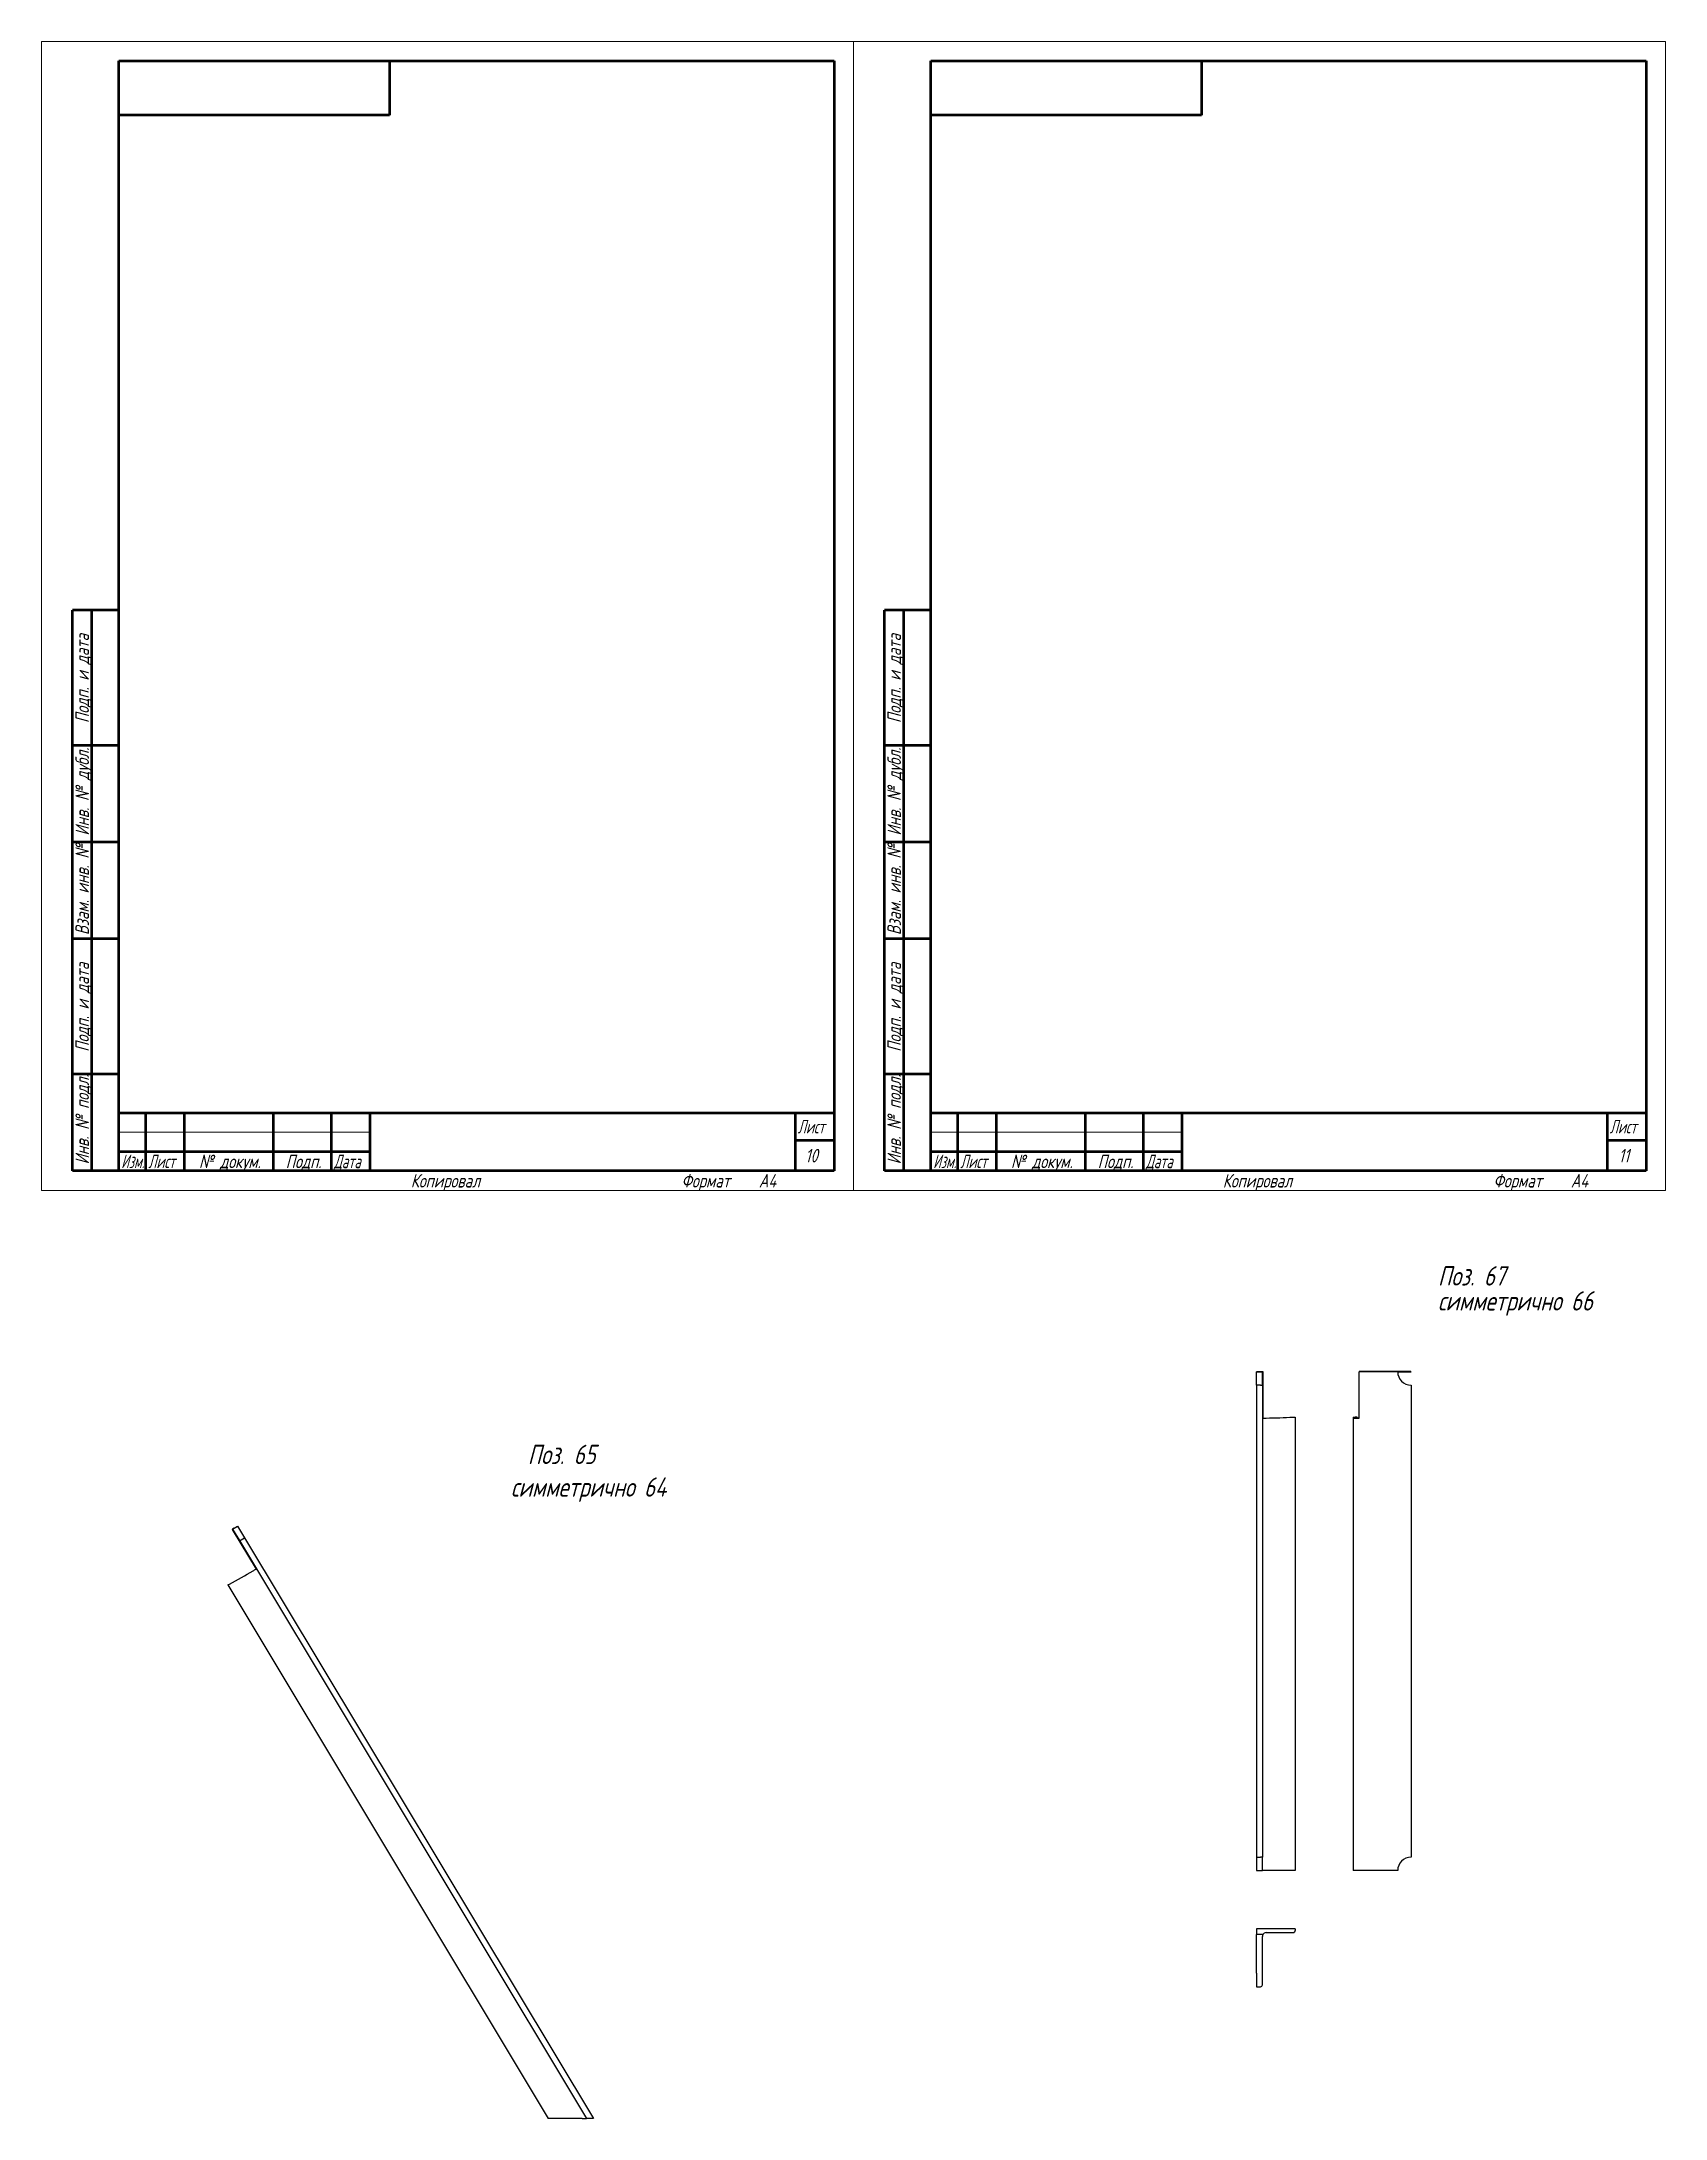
# Model space of a CAD drawing. Header units: millimetres. Extents: x 0 to 3617, y -258 to 680.
# Drawn here: x 1890 to 2310, y -240 to 297 of the extents above; entities that cross this region are included whole.
import ezdxf

# ---------------------------------------------------------------- set-up
doc = ezdxf.new("R2010")
doc.units = ezdxf.units.MM
doc.linetypes.add('K5LT_BASIC', pattern=[0])
doc.linetypes.add('K5LT_THIN', pattern=[0])
doc.styles.add('KTEXTSTYLE', font='GOST_AU.SHX', dxfattribs={"width": 0.96, "height": 5})

msp = doc.modelspace()

# ---------------------------------------------------------------- texts
at = {"color": 7, "char_height": 2.5, "attachment_point": 1, "style": 'KTEXTSTYLE'}
for s, insert in [('\\H3.5;\\W0.965;\\Q15;\\Q15;\\H5.00;Поз. 67', (2251.1583, -19.6261)), ('\\H3.5;\\W0.965;\\Q15;\\Q15;\\H5.00;симметрично 66', (2251.1583, -26.079)), ('\\H3.5;\\W0.965;\\Q15;\\Q15;\\H5.00;Поз. 65', (2015.7632, -65.7745)), ('\\H3.5;\\W0.965;\\Q15;\\Q15;\\H5.00;симметрично 64', (2011.4061, -74.2067))]:
    msp.add_mtext(s, dxfattribs=dict(at, insert=insert))

# ---------------------------------------------------------------- blocks, each defined once
blk = doc.blocks.new('U15')
at = {"color": 7, "linetype": 'K5LT_THIN', "lineweight": 18}
for p, q in [((1890, 0), (1890, 297)), ((1890, 297), (2100, 297)), ((2100, 297), (2100, 0)), ((1910, 15), (1975, 15)), ((2100, 0), (1890, 0))]:
    blk.add_line(p, q, dxfattribs=at)
at = {"color": 5, "linetype": 'K5LT_BASIC', "lineweight": 60, "true_color": 0x0000ff}
for p, q in [((1910, 5), (1910, 292)), ((1910, 292), (2095, 292)), ((1980, 292), (1980, 278)), ((2095, 292), (2095, 5)), ((1980, 278), (1910, 278)), ((1898, 5), (1898, 150)), ((1910, 150), (1898, 150)), ((1903, 5), (1903, 150)), ((1910, 115), (1898, 115)), ((1910, 90), (1898, 90)), ((1910, 65), (1898, 65)), ((1910, 30), (1898, 30)), ((1910, 20), (2095, 20)), ((1910, 5), (1910, 20)), ((1917, 5), (1917, 20)), ((1927, 5), (1927, 20)), ((1950, 5), (1950, 20)), ((1965, 5), (1965, 20)), ((1975, 5), (1975, 20)), ((2085, 5), (2085, 20)), ((2085, 13), (2095, 13)), ((1910, 10), (1917, 10)), ((1917, 10), (1927, 10)), ((1927, 10), (1950, 10)), ((1950, 10), (1965, 10)), ((1965, 10), (1975, 10)), ((1910, 5), (1898, 5)), ((2095, 5), (1910, 5))]:
    blk.add_line(p, q, dxfattribs=at)
at = {"color": 7, "char_height": 2.5, "attachment_point": 1, "rotation": 90, "style": 'KTEXTSTYLE'}
for s, insert in [('\\H3.5;\\W0.965;\\Q15;\\Q15;Подп. и дата', (1898.77, 120.8)), ('\\H3.5;\\W0.965;\\Q15;\\Q15;Инв. № дубл.', (1898.77, 91.71)), ('\\H3.5;\\W0.965;\\Q15;\\Q15;Взам. инв. №', (1898.77, 65.98)), ('\\H3.5;\\W0.965;\\Q15;\\Q15;Подп. и дата', (1898.77, 35.8)), ('\\H3.5;\\W0.965;\\Q15;\\Q15;Инв. № подл.', (1898.77, 6.71))]:
    blk.add_mtext(s, dxfattribs=dict(at, insert=insert))
at = {"color": 7, "char_height": 2.5, "attachment_point": 1, "style": 'KTEXTSTYLE'}
for s, insert in [('\\H3.5;\\W0.965;\\Q15;\\Q15;\\W0.816;Лист', (2085.6, 18.23)), ('\\H3.5;\\W0.965;\\Q15;\\Q15;\\W0.797;Изм.', (1910.61, 9.23)), ('\\H3.5;\\W0.965;\\Q15;\\Q15;\\W0.816;Лист', (1917.6, 9.23)), ('\\H3.5;\\W0.965;\\Q15;\\Q15;№ докум.', (1930.72, 9.23)), ('\\H3.5;\\W0.965;\\Q15;\\Q15;Подп.', (1953.15, 9.23)), ('\\H3.5;\\W0.965;\\Q15;\\Q15;\\W0.816;Дата', (1965.6, 9.23)), ('\\H3.5;\\W0.965;\\Q15;\\Q15;10', (2087.51, 10.73)), ('\\H3.5;\\W0.965;\\Q15;\\Q15;Копировал', (1985.5, 4.23)), ('\\H3.5;\\W0.965;\\Q15;\\Q15;Формат', (2055.5, 4.23)), ('\\H3.5;\\W0.965;\\Q15;\\Q15;A4', (2075.5, 4.23))]:
    blk.add_mtext(s, dxfattribs=dict(at, insert=insert))
blk = doc.blocks.new('U16')
at = {"color": 7, "linetype": 'K5LT_THIN', "lineweight": 18}
for p, q in [((2100, 0), (2100, 297)), ((2100, 297), (2310, 297)), ((2310, 297), (2310, 0)), ((2120, 15), (2185, 15)), ((2310, 0), (2100, 0))]:
    blk.add_line(p, q, dxfattribs=at)
at = {"color": 5, "linetype": 'K5LT_BASIC', "lineweight": 60, "true_color": 0x0000ff}
for p, q in [((2120, 5), (2120, 292)), ((2120, 292), (2305, 292)), ((2190, 292), (2190, 278)), ((2305, 292), (2305, 5)), ((2190, 278), (2120, 278)), ((2108, 5), (2108, 150)), ((2120, 150), (2108, 150)), ((2113, 5), (2113, 150)), ((2120, 115), (2108, 115)), ((2120, 90), (2108, 90)), ((2120, 65), (2108, 65)), ((2120, 30), (2108, 30)), ((2120, 20), (2305, 20)), ((2120, 5), (2120, 20)), ((2127, 5), (2127, 20)), ((2137, 5), (2137, 20)), ((2160, 5), (2160, 20)), ((2175, 5), (2175, 20)), ((2185, 5), (2185, 20)), ((2295, 5), (2295, 20)), ((2295, 13), (2305, 13)), ((2120, 10), (2127, 10)), ((2127, 10), (2137, 10)), ((2137, 10), (2160, 10)), ((2160, 10), (2175, 10)), ((2175, 10), (2185, 10)), ((2120, 5), (2108, 5)), ((2305, 5), (2120, 5))]:
    blk.add_line(p, q, dxfattribs=at)
at = {"color": 7, "char_height": 2.5, "attachment_point": 1, "rotation": 90, "style": 'KTEXTSTYLE'}
for s, insert in [('\\H3.5;\\W0.965;\\Q15;\\Q15;Подп. и дата', (2108.77, 120.8)), ('\\H3.5;\\W0.965;\\Q15;\\Q15;Инв. № дубл.', (2108.77, 91.71)), ('\\H3.5;\\W0.965;\\Q15;\\Q15;Взам. инв. №', (2108.77, 65.98)), ('\\H3.5;\\W0.965;\\Q15;\\Q15;Подп. и дата', (2108.77, 35.8)), ('\\H3.5;\\W0.965;\\Q15;\\Q15;Инв. № подл.', (2108.77, 6.71))]:
    blk.add_mtext(s, dxfattribs=dict(at, insert=insert))
at = {"color": 7, "char_height": 2.5, "attachment_point": 1, "style": 'KTEXTSTYLE'}
for s, insert in [('\\H3.5;\\W0.965;\\Q15;\\Q15;\\W0.816;Лист', (2295.6, 18.23)), ('\\H3.5;\\W0.965;\\Q15;\\Q15;\\W0.797;Изм.', (2120.61, 9.23)), ('\\H3.5;\\W0.965;\\Q15;\\Q15;\\W0.816;Лист', (2127.6, 9.23)), ('\\H3.5;\\W0.965;\\Q15;\\Q15;№ докум.', (2140.72, 9.23)), ('\\H3.5;\\W0.965;\\Q15;\\Q15;Подп.', (2163.15, 9.23)), ('\\H3.5;\\W0.965;\\Q15;\\Q15;\\W0.816;Дата', (2175.6, 9.23)), ('\\H3.5;\\W0.965;\\Q15;\\Q15;11', (2297.88, 10.73)), ('\\H3.5;\\W0.965;\\Q15;\\Q15;Копировал', (2195.5, 4.23)), ('\\H3.5;\\W0.965;\\Q15;\\Q15;Формат', (2265.5, 4.23)), ('\\H3.5;\\W0.965;\\Q15;\\Q15;A4', (2285.5, 4.23))]:
    blk.add_mtext(s, dxfattribs=dict(at, insert=insert))

# ---------------------------------------------------------------- linework, layer by layer
at = {"color": 1}
for p, q in [((2205.24, -46.8848), (2204.24, -46.8848)), ((2204.24, -50.3848), (2204.24, -46.8848)), ((2205.74, -46.8848), (2205.24, -46.8848)), ((2205.74, -46.8782), (2205.74, -46.8848)), ((2205.74, -50.3489), (2205.74, -46.8848)), ((2205.8739, -46.8769), (2205.8739, -58.8775)), ((2230.74, -46.8769), (2230.74, -46.8848)), ((2240.74, -46.8848), (2230.74, -46.8848)), ((2230.74, -58.8848), (2230.74, -46.8848)), ((2243.74, -46.8782), (2231.24, -46.8782)), ((2240.74, -46.8848), (2244.24, -46.8848)), ((2244.24, -46.8848), (2244.24, -46.8819)), ((2205.24, -50.3848), (2204.24, -50.3848)), ((2204.24, -50.3848), (2204.24, -172.3848)), ((2205.74, -50.3489), (2205.74, -172.4207)), ((2244.24, -50.3848), (2244.24, -172.3848)), ((2214.24, -58.6084), (2214.24, -175.8848)), ((2229.24, -58.6084), (2229.24, -58.8848)), ((2229.24, -58.6084), (2229.74, -58.6084)), ((2229.24, -58.8848), (2230.74, -58.8848)), ((2229.24, -58.8848), (2229.24, -175.8848)), ((2230.24, -58.8676), (2230.24, -58.6354)), ((1939.3006, -87.646), (1945.4813, -97.9324)), ((1939.416, -87.578), (1939.4195, -87.5837)), ((1939.848, -87.3262), (1939.4195, -87.5837)), ((1939.4195, -87.5837), (1941.2036, -90.553)), ((1939.848, -87.3262), (1940.7052, -86.8112)), ((1940.7052, -86.8112), (1942.5078, -89.8112)), ((1941.2036, -90.553), (2030.9703, -239.9499)), ((1941.6507, -90.3263), (1942.5078, -89.8112)), ((1942.5078, -89.8112), (2032.7202, -239.9499)), ((1938.1716, -102.0106), (2021.0539, -239.9499)), ((2204.24, -172.3848), (2205.24, -172.3848)), ((2204.24, -172.3848), (2204.24, -175.8848)), ((2204.24, -175.8848), (2205.74, -175.8848)), ((2205.74, -175.8848), (2205.74, -172.4207)), ((2206.74, -175.8848), (2205.74, -175.8848)), ((2213.74, -175.8848), (2206.74, -175.8848)), ((2214.24, -175.8848), (2213.74, -175.8848)), ((2240.74, -175.8848), (2229.24, -175.8848)), ((2204.24, -190.8848), (2204.24, -192.3848)), ((2214.24, -190.8848), (2204.24, -190.8848)), ((2204.24, -202.3848), (2204.24, -192.3848)), ((2205.8739, -192.3848), (2204.24, -192.3848)), ((2205.74, -205.3848), (2205.74, -192.8848)), ((2206.74, -191.8848), (2213.74, -191.8848)), ((2214.24, -190.8848), (2214.24, -191.3848)), ((2204.24, -202.3848), (2204.24, -205.8848)), ((2204.24, -205.8848), (2205.24, -205.8848)), ((2021.6372, -239.9499), (2021.0539, -239.9499)), ((2029.8037, -239.9499), (2021.6372, -239.9499)), ((2029.8037, -239.9499), (2030.9703, -239.9499)), ((2031.5536, -239.9499), (2030.9703, -239.9499)), ((2032.7202, -239.9499), (2031.5536, -239.9499))]:
    msp.add_line(p, q, dxfattribs=at)
for centre, radius, start, end in [((2204.24, 122.1152), 169, 270, 270.33903), ((2204.24, 122.1152), 169, 270.33903, 270.508549), ((2204.24, 122.1152), 169, 270.508549, 270.554073), ((2244.24, -46.8848), 3.5, 180, 270), ((2204.24, 122.1152), 181, 270.517244, 270.791403), ((2204.24, 122.1152), 181, 270.791403, 273.008619), ((2204.24, 122.1152), 181, 273.008619, 273.167125), ((1853.6638, 58.0501), 169, 300.446028, 300.491451), ((1853.6638, 58.0501), 169, 300.491451, 300.66097), ((1853.6638, 58.0501), 169, 300.66097, 301), ((1853.6638, 58.0501), 181, 297.832875, 297.991381), ((1853.6638, 58.0501), 181, 297.991381, 300.208597), ((1853.6638, 58.0501), 181, 300.208597, 300.482756), ((2244.24, -175.8848), 3.5, 90, 180), ((2206.74, -192.8848), 1, 150.004748, 180), ((2206.74, -192.8848), 1, 90, 150), ((2213.74, -191.3848), 0.5, 270, 0), ((2205.24, -205.3848), 0.5, 270, 0)]:
    msp.add_arc(centre, radius, start, end, dxfattribs=at)
for points, knots in [([(2231.24, -46.8782), (2231.1132, -46.8782), (2230.9412, -46.8779), (2230.7836, -46.8772), (2230.74, -46.8769)], [0, 0, 0, 0, 3.5711332, 5, 5, 5, 5]), ([(2244.24, -46.8819), (2244.24, -46.8816), (2244.2305, -46.8811), (2244.1912, -46.8804), (2244.1325, -46.8797), (2244.0229, -46.8788), (2243.8843, -46.8783), (2243.7717, -46.8782), (2243.74, -46.8782)], [0, 0, 0, 0, 1.41301345, 2.63478319, 3.88442963, 5.14599093, 7.9191637, 9, 9, 9, 9]), ([(2205.24, -50.3848), (2205.2863, -50.3848), (2205.3785, -50.3849), (2205.4899, -50.3845), (2205.5733, -50.3828), (2205.6324, -50.3801), (2205.6723, -50.3763), (2205.7223, -50.3683), (2205.74, -50.359), (2205.74, -50.3489)], [0, 0, 0, 0, 1.76306671, 3.52333581, 4.60403279, 5.70516728, 6.77313779, 7.3596408, 10, 10, 10, 10]), ([(2230.24, -58.6354), (2230.24, -58.6332), (2230.2304, -58.6291), (2230.1911, -58.6234), (2230.1323, -58.6184), (2230.0227, -58.6125), (2229.8841, -58.609), (2229.7716, -58.6084), (2229.74, -58.6084)], [0, 0, 0, 0, 1.4158104, 2.63955244, 3.89059104, 5.1527855, 7.92346699, 9, 9, 9, 9]), ([(2230.74, -58.8775), (2230.6869, -58.8772), (2230.6033, -58.8766), (2230.5161, -58.8758), (2230.4597, -58.8751), (2230.3982, -58.8743), (2230.3417, -58.8732), (2230.2955, -58.8719), (2230.2538, -58.8702), (2230.24, -58.8687), (2230.24, -58.8676)], [0, 0, 0, 0, 1.88379715, 3.2062606, 3.84273364, 4.62972943, 6.42097891, 7.38239103, 8.49675674, 11, 11, 11, 11]), ([(1941.2036, -90.553), (1941.2066, -90.558), (1941.2185, -90.5612), (1941.2469, -90.5535), (1941.2727, -90.5428), (1941.2964, -90.5317), (1941.3318, -90.5138), (1941.3825, -90.4857), (1941.448, -90.4476), (1941.5153, -90.4076), (1941.5857, -90.3653), (1941.6298, -90.3388), (1941.6507, -90.3263)], [0, 0, 0, 0, 1.96392394, 3.53303387, 4.38754036, 4.9380686, 5.95094151, 7.62445314, 8.81872829, 10.46709842, 11.80801757, 13, 13, 13, 13]), ([(2205.74, -172.4207), (2205.74, -172.415), (2205.7321, -172.4067), (2205.7086, -172.3996), (2205.6885, -172.3959), (2205.6725, -172.3936), (2205.6494, -172.3912), (2205.6099, -172.3883), (2205.5529, -172.3863), (2205.4774, -172.3852), (2205.3992, -172.3849), (2205.3158, -172.3848), (2205.2644, -172.3848), (2205.24, -172.3848)], [0, 0, 0, 0, 2.11499124, 3.51558634, 4.10267602, 4.72504341, 5.31792261, 6.40871878, 8.21097199, 9.42807416, 11.2723144, 12.71641568, 14, 14, 14, 14])]:
    msp.add_open_spline(points, degree=3, knots=knots, dxfattribs=at)

# ---------------------------------------------------------------- block references
for name in ['U15', 'U16']:
    msp.add_blockref(name, (0, 0))

msp.set_redraw_order([(e.dxf.handle, doc.entitydb.next_handle()) for e in msp.query("TEXT MTEXT ATTDEF DIMENSION ARC_DIMENSION")])  # texts and dimensions are drawn at this point

doc.saveas('drawing.dxf')
